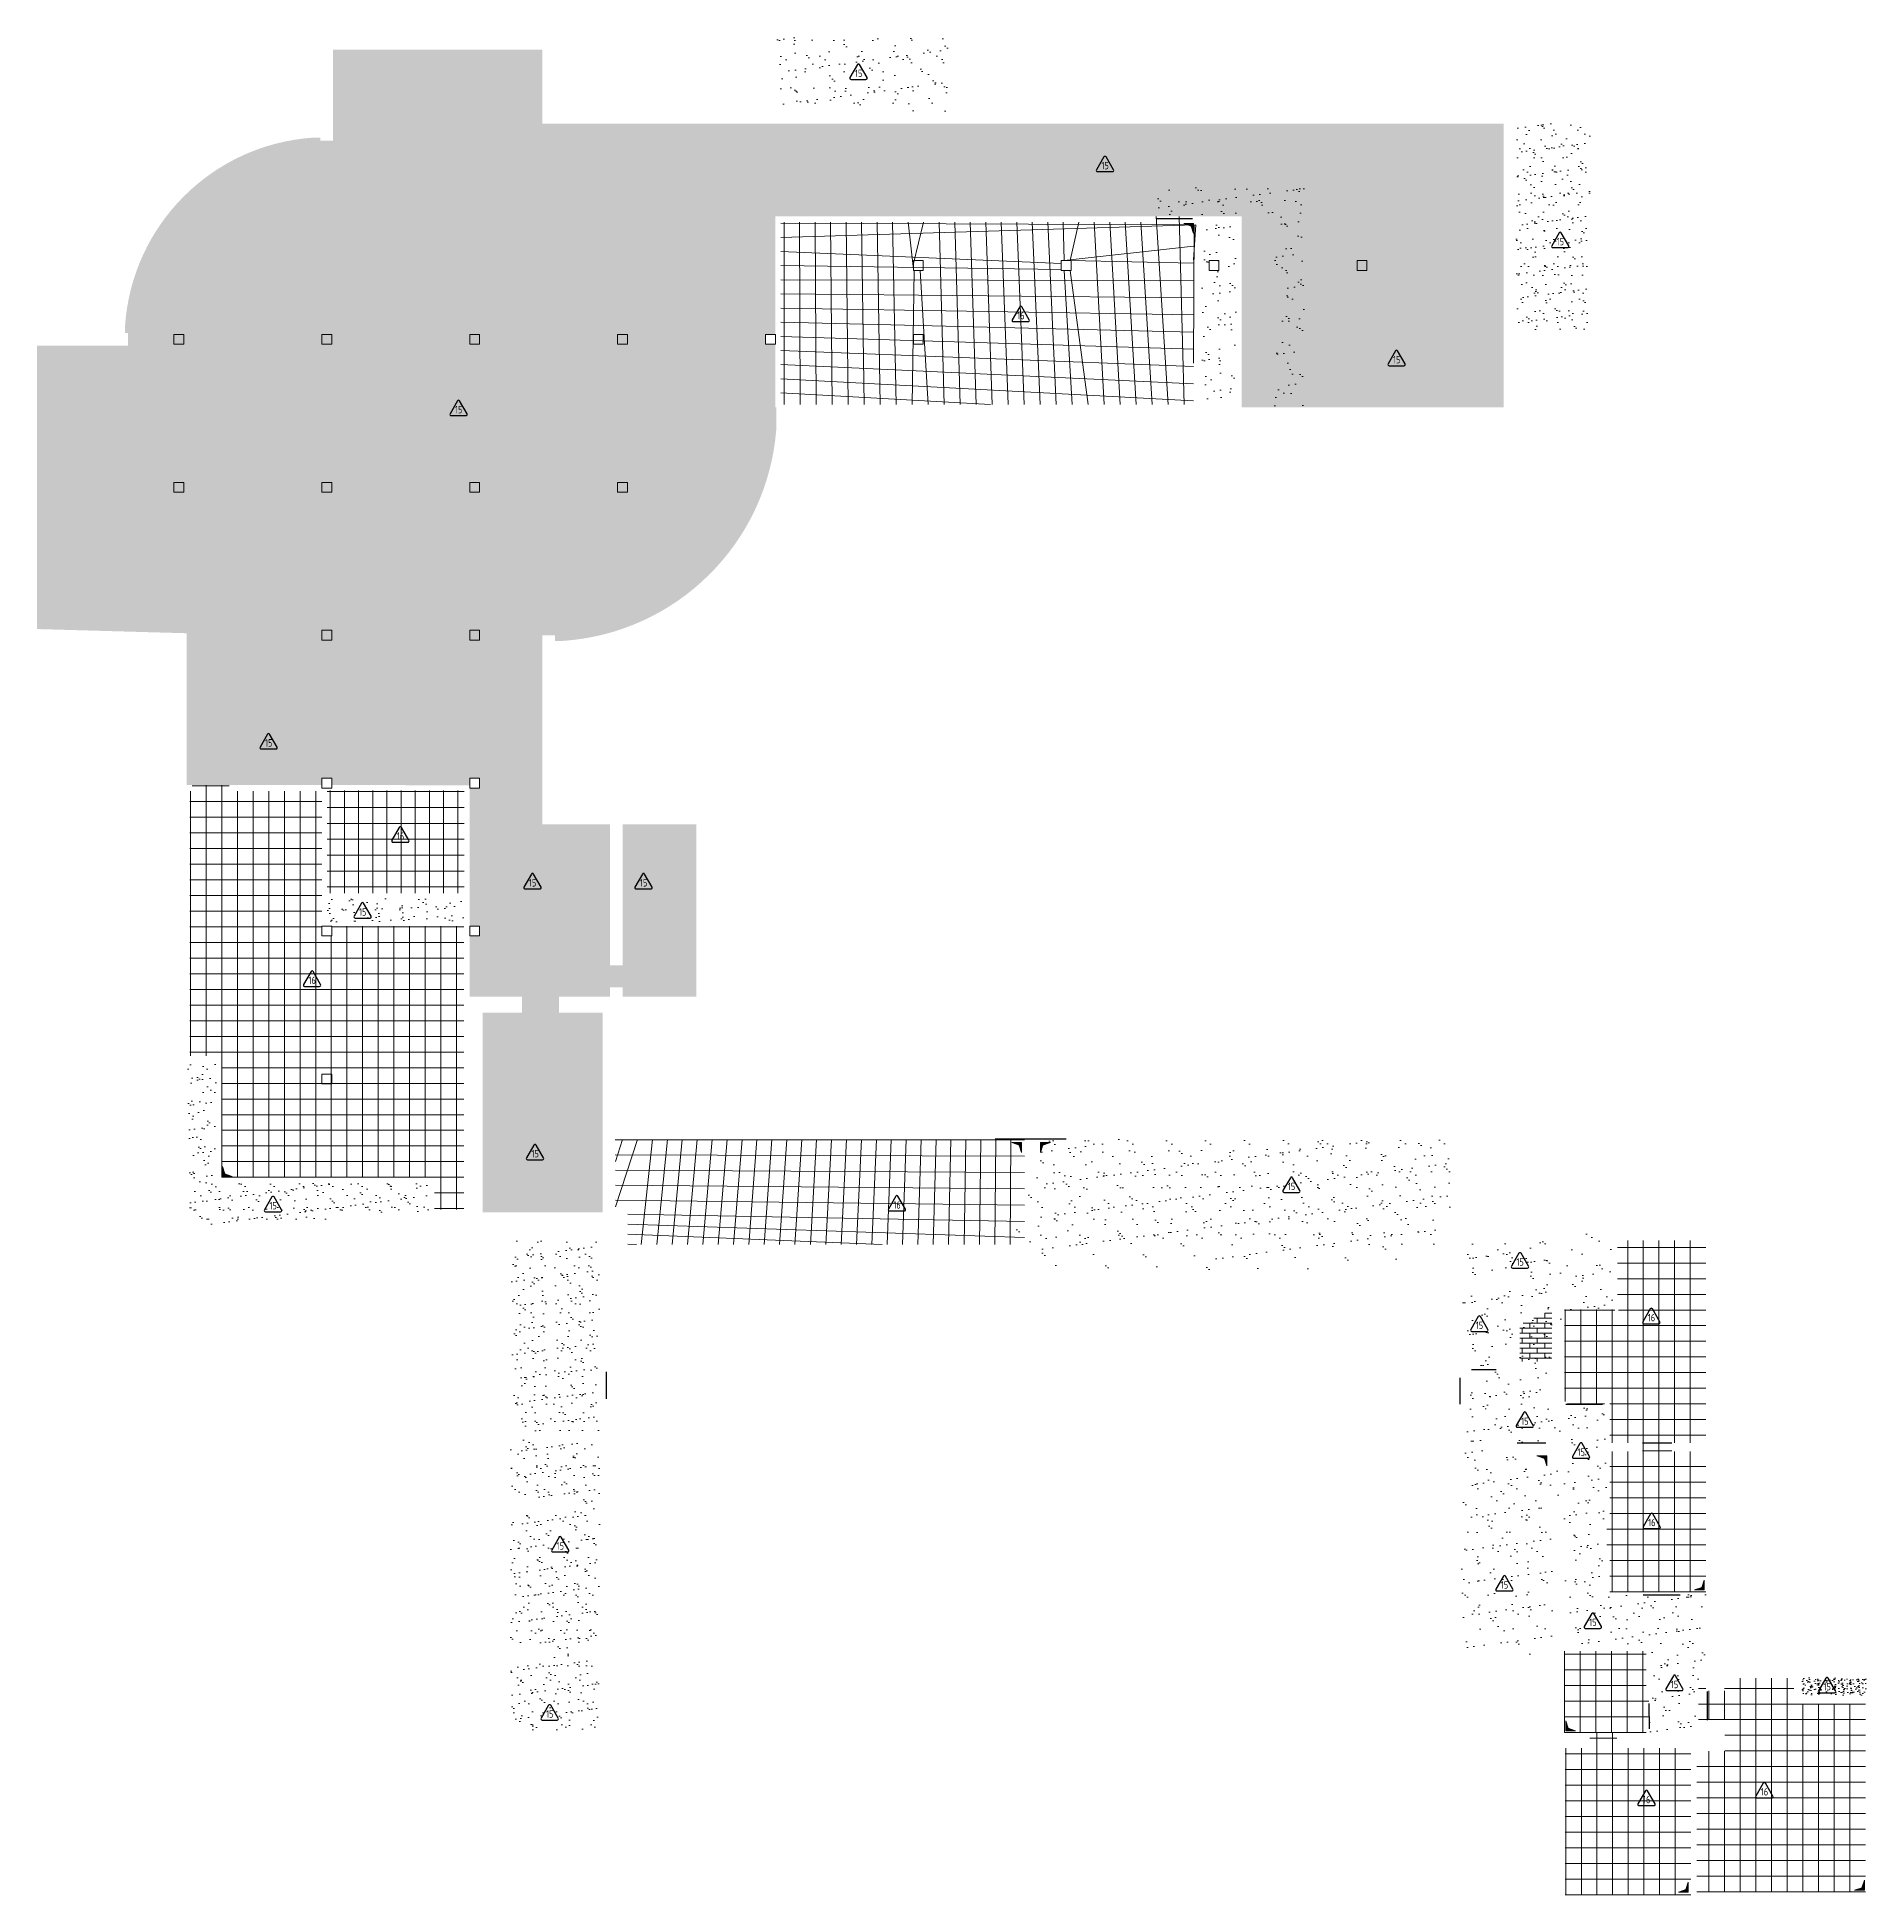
# Model space of a CAD drawing. Header units: millimetres. Extents: x -531467 to 558829, y -9025 to 266565.
# Drawn here: x -352922 to -278727, y 55506 to 130861 of the extents above; entities that cross this region are included whole.
import ezdxf
from ezdxf.enums import TextEntityAlignment as Align

# ---------------------------------------------------------------- set-up
doc = ezdxf.new("R2010")
doc.units = ezdxf.units.MM
doc.layers.add('АР_2_ПЛИНТУС', color=171, linetype='Continuous')
doc.layers.add('АР_Обводка_полы', color=252, linetype='Continuous', lineweight=5)
doc.layers.add('АР_Текст', color=250, linetype='Continuous', lineweight=30)
doc.layers.add('АР_Полы_Штриховка', color=252, linetype='Continuous', lineweight=0, transparency=0.5)
doc.styles.add('ISOCPEUR', font='isocpeur.ttf', dxfattribs={"width": 0.7})
pattern_1 = [(37.50000000000001, (-8363953500.930922, -936163535.581596), (-32.00062591968091, 978.8264746586847), [0, -772.1600000000001, 0, -863.6, 0, -825.5]), (7.499999999999999, (-8363953500.930922, -936163535.581596), (899.0465662760053, 1433.650201136709), [0, -416.5600000000001, 0, -695.96, 0, -266.7]), (327.5, (-8363954125.770922, -936163535.581596), (1581.984740482916, 2.874369357091524), [0, -254, 0, -914.4, 0, -1193.8]), (317.5, (-8363954125.770922, -936163535.581596), (1527.112904944594, 445.8586465144326), [0, -127, 0, -599.4399999999999, 0, -685.8])]
pattern_2 = [(90, (-285216.3329320622, 67798.77000535585), (-635, 0), []), (180, (-285216.3329320622, 67798.77000535585), (0, -635), [])]
pattern_3 = [(37.50000000000001, (0, 0), (-24.00046943976069, 734.1198559940135), [0, -579.1200000000001, 0, -647.7, 0, -619.125]), (7.499999999999999, (0, 0), (674.2849247070039, 1075.237650852531), [0, -312.4200000000001, 0, -521.97, 0, -200.025]), (327.5, (-468.6299999999999, 0), (1186.488555362187, 2.155777017818643), [0, -190.5, 0, -685.8, 0, -895.3499999999999]), (317.5, (-468.6299999999999, 0), (1145.334678708446, 334.3939848858245), [0, -95.25, 0, -449.58, 0, -514.35])]
pattern_4 = [(37.50000000000001, (0, 0), (-32.00062591968091, 978.8264746586847), [0, -772.1600000000001, 0, -863.6, 0, -825.5]), (7.499999999999999, (0, 0), (899.0465662760053, 1433.650201136709), [0, -416.5600000000001, 0, -695.96, 0, -266.7]), (327.5, (-624.8399999999999, 0), (1581.984740482916, 2.874369357091524), [0, -254, 0, -914.4, 0, -1193.8]), (317.5, (-624.8399999999999, 0), (1527.112904944594, 445.8586465144326), [0, -127, 0, -599.4399999999999, 0, -685.8])]

# ---------------------------------------------------------------- blocks, each defined once
blk = doc.blocks.new('A$Ce13b7621')
at = {"layer": 'АР_Текст', "linetype": 'Continuous'}
blk.add_lwpolyline([(-0.0001710884389467537, -50.00009877820412), (606.2177696409053, -50.00009877797129, 0.5773494962845065), (649.5190187577973, 24.99966391766065), (346.410134241276, 549.9996521258363, 0.5773541042744643), (259.8073062297772, 549.9996521258363), (-43.30135573394364, 25.00004938916391, 0.5773491286020777), (-0.0001710884389467537, -50.00009877820412, 1.710881644036777e-06)], format="xyb", dxfattribs=at)
at = {"layer": 'АР_Текст', "linetype": 'Continuous', "style": 'ISOCPEUR', "width": 0.7}
blk.add_text('15', height=300, dxfattribs=at).set_placement((308.51612192014, 46.7982286566039), align=Align.CENTER)
blk = doc.blocks.new('A$C5d3ee685')
at = {"layer": 'АР_Текст', "linetype": 'Continuous'}
blk.add_lwpolyline([(-182.5162930085789, -96.79832743480802), (423.7016477207653, -96.79832743457519, 0.5773494962845065), (467.0028968376573, -21.79856473894324), (163.894012321136, 503.2014234692324, 0.5773541042744643), (77.29118430963717, 503.2014234692324), (-225.8174776540836, -21.79817926743999, 0.5773491286020777), (-182.5162930085789, -96.79832743480802, 1.710881644036777e-06)], format="xyb", dxfattribs=at)
at = {"layer": 'АР_Текст', "linetype": 'Continuous', "style": 'ISOCPEUR', "width": 0.7}
blk.add_text('16', height=300, dxfattribs=at).set_placement((126, 0), align=Align.CENTER)
blk = doc.blocks.new('стрелка')
at = {"true_color": 0xff0505, "transparency": 33554687}
h = blk.add_hatch(color=1, dxfattribs=at)
h.dxf.hatch_style = 1
h.paths.add_polyline_path([(-6.810296326875687e-09, 4.220055416226387e-10), (-7.099601283227538e-09, 399.9999999892025), (-100.8167733270093, 100.8167733084774), (-400.0000000076689, -1.02282294303391e-08)])
at = {"transparency": 33554687, "flags": 128}
blk.add_lwpolyline([(-7.450580596923828e-09, 4.220055416226387e-10), (-7.739885553275679e-09, 399.9999999892025), (-100.8167733270093, 100.8167733084774), (-400.0000000083091, -1.02282294303391e-08), (-7.596099749207497e-09, -1.07975210994482e-08)], dxfattribs=at)

msp = doc.modelspace()

# ---------------------------------------------------------------- hatches: boundary and pattern name
at = {"layer": 'АР_Полы_Штриховка', "lineweight": 5, "transparency": 33554636}
h = msp.add_hatch(dxfattribs=at)
h.set_pattern_fill('AR-SAND', scale=20, style=0)
h.set_pattern_definition([(37.50000000000001, (206610.5481439731, 100492.7172933975), (-32.00062591968091, 978.8264746586847), [0, -772.1600000000001, 0, -863.6, 0, -825.5]), (7.499999999999999, (206610.5481439731, 100492.7172933975), (899.0465662760053, 1433.650201136709), [0, -416.5600000000001, 0, -695.96, 0, -266.7]), (327.5, (205985.7081439731, 100492.7172933975), (1581.984740482916, 2.874369357091524), [0, -254, 0, -914.4, 0, -1193.8]), (317.5, (205985.7081439731, 100492.7172933975), (1527.112904944594, 445.8586465144326), [0, -127, 0, -599.4399999999999, 0, -685.8])])
h.paths.add_polyline_path([(-315922.1716088353, 127860.6906470404), (-322922.0620176032, 127860.7058802615), (-322922.0620176032, 130860.6824583525), (-315921.9706440654, 130860.6742696646)])
h = msp.add_hatch(dxfattribs=at)
h.set_pattern_fill('AR-SAND', scale=15, style=0)
h.set_pattern_definition(pattern_3)
edge = h.paths.add_edge_path()
edge.add_line((-352922.0663798118, 106850.6988357283), (-352922.0663798118, 118350.6988357284))
edge.add_line((-352922.0663798118, 118350.6988357284), (-349232.0663798118, 118350.6988357283))
edge.add_line((-349232.0663798118, 118350.6988357283), (-349232.0663798118, 118860.6988357284))
edge.add_line((-349232.0663798118, 118860.6988357284), (-349355.366447633, 118860.6988357284))
edge.add_line((-349355.366447633, 118860.6988357284), (-349355.366447633, 119160.6988357284))
edge.add_arc((-341172.0663798121, 118600.6988357285), 8202.43866176383, 93.914764389033, 176.0852356109669, ccw=False)
edge.add_line((-341732.066379812, 126783.9989035494), (-341432.066379812, 126783.9989035494))
edge.add_line((-341432.066379812, 126783.9989035494), (-341432.066379812, 126660.6988357283))
edge.add_line((-341432.066379812, 126660.6988357283), (-340922.066379812, 126660.6729627867))
edge.add_line((-340922.066379812, 126660.6729627867), (-340922.066379812, 130350.6988357283))
edge.add_line((-340922.066379812, 130350.6988357283), (-332422.066379812, 130350.6988357283))
edge.add_line((-332422.066379812, 130350.6988357283), (-332422.066379812, 127350.6988357283))
edge.add_line((-332422.066379812, 127350.6988357283), (-293422.0663798116, 127350.6988357283))
edge.add_line((-293422.0663798116, 127350.6988357283), (-293422.0663798116, 115850.6988357283))
edge.add_line((-293422.0663798116, 115850.6988357283), (-304054.0617574191, 115850.6988357283))
edge.add_line((-304054.0617574191, 115850.6988357283), (-304054.0617574191, 123589.9654411172))
edge.add_line((-304054.0617574191, 123589.9654411172), (-322971.1164844476, 123589.9654411171))
edge.add_line((-322971.1164844476, 123589.9654411171), (-322972.4158625134, 118800.6988357283))
edge.add_line((-322972.4158625134, 118800.6988357283), (-323372.0663798116, 118800.6988357283))
edge.add_line((-323372.0663798116, 118800.6988357283), (-323372.0663798116, 118400.6988357283))
edge.add_line((-323372.0663798116, 118400.6988357283), (-322972.0663798116, 118400.6988357283))
edge.add_line((-322972.0663798116, 118400.6988357283), (-322972.4158625134, 115850.6988357238))
edge.add_line((-322972.4158625134, 115850.6988357238), (-322937.0663798116, 115850.6988357283))
edge.add_line((-322937.0663798116, 115850.6988357283), (-322937.06637981, 114910.6988357354))
edge.add_arc((-332221.3005401103, 115664.2153685057), 9314.761999559893, 273.749373759123, 355.35999482417424, ccw=False)
edge.add_line((-331612.187549383, 106369.390331262), (-331912.1875491841, 106369.390331262))
edge.add_line((-331912.1875491841, 106369.390331262), (-331912.1875491841, 106600.6988357283))
edge.add_line((-331912.1875491841, 106600.6988357283), (-332422.1875491841, 106600.6988357283))
edge.add_line((-332422.1875491841, 106600.6988357283), (-332422.1875491841, 103281.2543804998))
edge.add_line((-332422.1875491841, 103281.2543804998), (-332422.1875491841, 98935.69883572834))
edge.add_line((-332422.1875491841, 98935.69883572834), (-329681.9964909299, 98935.69883572834))
edge.add_line((-329681.9964909299, 98935.69883572834), (-329681.9964909299, 93215.35490996396))
edge.add_line((-329681.9964909299, 93215.35490996396), (-329172.0663798118, 93215.35490996396))
edge.add_line((-329172.0663798118, 93215.35490996396), (-329172.0663798118, 98935.69883572834))
edge.add_line((-329172.0663798118, 98935.69883572834), (-326172.0314353714, 98935.69883572834))
edge.add_line((-326172.0314353714, 98935.69883572834), (-326172.0663798117, 91935.69883572837))
edge.add_line((-326172.0663798117, 91935.69883572837), (-329172.0314353715, 91935.6988357293))
edge.add_line((-329172.0314353715, 91935.6988357293), (-329172.0314353714, 92315.35395928303))
edge.add_line((-329172.0314353714, 92315.35395928303), (-329682.0314353714, 92315.35395928303))
edge.add_line((-329682.0314353714, 92315.35395928303), (-329682.0314353714, 91935.69883572834))
edge.add_line((-329682.0314353714, 91935.69883572834), (-331750.9255559351, 91935.69883572828))
edge.add_line((-331750.9255559351, 91935.69883572828), (-331750.9255559351, 91295.69883572831))
edge.add_line((-331750.9255559351, 91295.69883572831), (-329972.1875491841, 91295.69883572834))
edge.add_line((-329972.1875491841, 91295.69883572834), (-329972.1875492331, 86650.69883609662))
edge.add_line((-329972.1875492331, 86650.69883609662), (-329971.8177467866, 83192.410762534))
edge.add_line((-329971.8177467866, 83192.410762534), (-334852.1875491841, 83192.410762534))
edge.add_line((-334852.1875491841, 83192.410762534), (-334852.1875491841, 91295.69883572834))
edge.add_line((-334852.1875491841, 91295.69883572834), (-333250.9255559349, 91295.69883572822))
edge.add_line((-333250.9255559349, 91295.69883572822), (-333250.9255559349, 91935.69883572831))
edge.add_line((-333250.9255559349, 91935.69883572831), (-335372.1875491841, 91935.69883572834))
edge.add_line((-335372.1875491841, 91935.69883572834), (-335372.066379812, 94400.69883572834))
edge.add_line((-335372.066379812, 94400.69883572834), (-334972.066379812, 94400.69883572834))
edge.add_line((-334972.066379812, 94400.69883572834), (-334972.066379812, 94800.69883572834))
edge.add_line((-334972.066379812, 94800.69883572834), (-335372.066379812, 94800.69883572834))
edge.add_line((-335372.066379812, 94800.69883572834), (-335372.066379812, 100400.6988357283))
edge.add_line((-335372.066379812, 100400.6988357283), (-334972.066379812, 100400.6988357283))
edge.add_line((-334972.066379812, 100400.6988357283), (-334972.066379812, 100800.6988357283))
edge.add_line((-334972.066379812, 100800.6988357283), (-335372.066379812, 100800.6988357283))
edge.add_line((-335372.066379812, 100800.6988357283), (-335372.245397685, 100516.9459293698))
edge.add_line((-335372.245397685, 100516.9459293698), (-340972.066379812, 100520.4788203171))
edge.add_line((-340972.066379812, 100520.4788203171), (-340972.066379812, 100800.6988357283))
edge.add_line((-340972.066379812, 100800.6988357283), (-341372.066379812, 100800.6988357283))
edge.add_line((-341372.066379812, 100800.6988357283), (-341372.2620140329, 100520.731314442))
edge.add_line((-341372.2620140329, 100520.731314442), (-346852.1875491841, 100524.3313380795))
edge.add_line((-346852.1875491841, 100524.3313380795), (-346852.1875491841, 106680.6988357284))
edge.add_line((-346852.1875491841, 106680.6988357284), (-352922.0663798118, 106850.6988357283))
h = msp.add_hatch(dxfattribs=at)
h.set_pattern_fill('AR-SAND', scale=15, style=0)
h.set_pattern_definition(pattern_3)
h.paths.add_polyline_path([(-289912.1716088353, 118850.6906470404), (-292912.0620176031, 118850.7058802615), (-292912.1168132192, 127350.6865526965), (-289912.0254396814, 127350.6783640085)])
h = msp.add_hatch(dxfattribs=at)
h.set_pattern_fill('AR-SAND', scale=20, style=0)
h.set_pattern_definition(pattern_4)
h.paths.add_polyline_path([(-307670.0452330667, 123589.9490637413), (-307670.0452330667, 124789.9490637413), (-303432.9581288821, 124789.9490637413), (-302232.9581288821, 124789.9490637413), (-301514.3134857756, 124789.9490637413), (-301507.0711264503, 115859.0553009994), (-302707.0711264503, 115859.0553009994), (-302707.0711264503, 123589.9490637413)])
at = {"layer": 'АР_Полы_Штриховка', "true_color": 0x1616e3, "transparency": 33554483}
h = msp.add_hatch(dxfattribs=at)
h.set_pattern_fill('ANSI37', color=172, scale=200, angle=45)
h.set_pattern_definition([(90, (-8363953500.930922, -936163535.581596), (-635, 0), []), (180, (-8363953500.930922, -936163535.581596), (0, -635), [])])
h.paths.add_polyline_path([(-322742.4206091523, 123359.9490637413), (-307526.1564171974, 123359.9490637413), (-307528.8409710111, 123589.9490637414), (-306026.1564171973, 123589.9490637414), (-306025.8514090478, 123359.9490637413), (-306002.0711264501, 123241.4189386518), (-305892.585902979, 123241.4189386518), (-305892.8566200245, 122711.4189386518), (-306002.0711264501, 122711.4189386519), (-306002.0711264501, 115960.6824583525), (-322742.4206091523, 115960.6824583525)])
h.paths.add_polyline_path([(-311372.0711264502, 121800.6824583525), (-310972.0711264502, 121800.6824583525), (-310972.0711264502, 121400.6824583525), (-311372.0711264502, 121400.6824583525)], flags=16)
h.paths.add_polyline_path([(-317372.0711264502, 121800.6824583525), (-316972.0711264502, 121800.6824583525), (-316972.0711264502, 121400.6824583525), (-317372.0711264502, 121400.6824583525)], flags=16)
h.paths.add_polyline_path([(-317372.0711264502, 118800.6824583525), (-316972.0711264502, 118800.6824583525), (-316972.0711264502, 118400.6824583525), (-317372.0711264502, 118400.6824583525)], flags=16)
at = {"layer": 'АР_Полы_Штриховка', "lineweight": 5, "transparency": 33554636}
h = msp.add_hatch(dxfattribs=at)
h.set_pattern_fill('AR-SAND', scale=20, style=0)
h.set_pattern_definition([(37.50000000000001, (223860.5938307422, 87501.97980444238), (-32.00062591968091, 978.8264746586847), [0, -772.1600000000001, 0, -863.6, 0, -825.5]), (7.499999999999999, (223860.5938307422, 87501.97980444238), (899.0465662760053, 1433.650201136709), [0, -416.5600000000001, 0, -695.96, 0, -266.7]), (327.5, (223235.7538307423, 87501.97980444238), (1581.984740482916, 2.874369357091524), [0, -254, 0, -914.4, 0, -1193.8]), (317.5, (223235.7538307423, 87501.97980444238), (1527.112904944594, 445.8586465144326), [0, -127, 0, -599.4399999999999, 0, -685.8])])
h.paths.add_polyline_path([(-304272.8884887908, 115950.8150170368), (-305672.016330834, 115950.5498996682), (-305672.0711264501, 123369.9490637413), (-304272.742319637, 123370.2212256431)])
at = {"layer": 'АР_Полы_Штриховка', "true_color": 0x1616e3, "transparency": 33554483}
h = msp.add_hatch(dxfattribs=at)
h.set_pattern_fill('ANSI37', color=172, scale=200, angle=45)
h.set_pattern_definition([(90, (-345432.1922958228, 84612.0534609498), (-635, 0), []), (180, (-345432.1922958228, 84612.0534609498), (0, -635), [])])
h.paths.add_polyline_path([(-335610.910128927, 83307.27463073151), (-336802.9907403066, 83309.4834604102), (-336800.6170077595, 84612.0534609498), (-345432.1922958228, 84612.0534609498), (-345432.1922958228, 89544.6592852152), (-346732.1922958228, 89544.6592852152), (-346732.1922958228, 100280.6824583525), (-346633.3493291973, 100280.6824583525), (-346633.3493291972, 100520.6824589152), (-345133.3493291972, 100520.6824583525), (-345133.7071871744, 100280.6825824005), (-341371.9978893796, 100280.6824583525), (-341372.0711264507, 94400.68245835253), (-340972.0711264507, 94400.68245835253), (-340972.0711264507, 94800.6824583525), (-335611.7783506048, 94801.09881963165)])
h = msp.add_hatch(dxfattribs=at)
h.set_pattern_fill('ANSI37', color=172, scale=200, angle=45)
h.set_pattern_definition([(90, (-8364003874.564058, -936136721.7108959), (-635, 0), []), (180, (-8364003874.564058, -936136721.7108959), (0, -635), [])])
h.paths.add_polyline_path([(-335592.0000706614, 96140.66169737642), (-341152.0061235469, 96140.73562781983), (-341151.9982517284, 100300.694844242), (-335592.1923084063, 100300.6824583525)])
at = {"layer": 'АР_Полы_Штриховка', "lineweight": 5, "transparency": 33554636}
h = msp.add_hatch(dxfattribs=at)
h.set_pattern_fill('AR-SAND', scale=15, angle=270, style=0)
h.set_pattern_definition([(307.5, (0, 0), (734.1198559940135, 24.00046943976055), [0, -579.12, 0, -647.6999999999999, 0, -619.1249999999999]), (277.5, (0, 0), (1075.237650852531, -674.2849247070042), [0, -312.4200000000001, 0, -521.97, 0, -200.025]), (237.5, (8.60859344226636e-14, 468.6299999999999), (2.155777017818425, -1186.488555362187), [0, -190.5, 0, -685.8, 0, -895.3499999999999]), (227.5, (8.60859344226636e-14, 468.6299999999999), (334.3939848858242, -1145.334678708446), [0, -95.24999999999999, 0, -449.5799999999999, 0, -514.3499999999999])])
h.paths.add_polyline_path([(-335492.1922958228, 95920.73695771358), (-335492.1922958228, 94920.60746223199), (-341251.9625940499, 94921.57807941361), (-341251.9625970408, 95920.73695771358), (-340438.95795038, 95920.7369577136)])
h = msp.add_hatch(dxfattribs=at)
h.set_pattern_fill('AR-SAND', scale=15, style=0)
h.set_pattern_definition(pattern_3)
h.paths.add_polyline_path([(-345672.1922958228, 84372.0534609498), (-337041.0547691865, 84372.0534609498), (-337042.9960035497, 83192.410762534), (-341131.827223124, 83192.410762534), (-341131.8272305412, 82685.6824643344), (-346852.1922958228, 82685.68245835252), (-346852.1922958228, 89304.6592852152), (-345672.1922958228, 89304.6592852152)])
at = {"layer": 'АР_Полы_Штриховка', "true_color": 0x1616e3, "transparency": 33554483}
h = msp.add_hatch(dxfattribs=at)
h.set_pattern_fill('ANSI37', color=172, scale=200, angle=45)
h.set_pattern_definition([(90, (-8363953500.930922, -936164118.8949502), (-635, 0), []), (180, (-8363953500.930922, -936164118.8949502), (0, -635), [])])
h.paths.add_polyline_path([(-328955.8177467866, 81886.30261097802), (-328955.8177467866, 83195.50000000966), (-329460.8109885674, 83195.50000000965), (-329464.7670698575, 86144.14280810862), (-312863.2999848682, 86144.19655572172), (-312870.0864522508, 81886.30261097802)])
at = {"layer": 'АР_Полы_Штриховка', "lineweight": 5, "transparency": 33554636}
h = msp.add_hatch(dxfattribs=at)
h.set_pattern_fill('AR-SAND', scale=20, style=0)
h.set_pattern_definition(pattern_1)
h.paths.add_polyline_path([(-312342.7170129403, 81885.6824583622), (-312342.7170129403, 86142.63708022208), (-295588.3480350734, 86142.63708022208), (-295588.3480350733, 83196.00000000959), (-296223.8167330624, 83196.0000000098), (-296223.8167330624, 81885.6824583622)])
h = msp.add_hatch(dxfattribs=at)
h.set_pattern_fill('AR-SAND', scale=15, style=0)
h.set_pattern_definition(pattern_3)
h.paths.add_polyline_path([(-330106.8272652461, 71575.55651864404), (-330195.9084552928, 71575.90958850217), (-330195.9084552928, 70957.77292149994), (-330106.8272652542, 70957.17305680657), (-330106.8272652542, 65678.78638273144), (-331246.4538693734, 65678.76278028107), (-331246.4508779334, 65059.47679659765), (-330106.827265263, 65059.48594887942), (-330106.827265263, 62094.57672847662), (-333716.7883480032, 62094.57672847662), (-333716.8525231004, 65059.48594887942), (-332347.8831112593, 65059.48594887908), (-332347.857853275, 65678.77166674643), (-333716.8272652656, 65678.78638273166), (-333716.8809252521, 70957.64274936804), (-331297.3265639067, 70957.66590145341), (-331297.3265639066, 71576.04861826723), (-333719.2629169807, 71576.04859403186), (-333716.9055844821, 73812.66369189933), (-333269.4727683854, 73812.66369189933), (-333269.4727683854, 74501.46957544459), (-333716.916948528, 74501.46957544459), (-333717.0008927617, 82051.54522427703), (-332219.2971520803, 82051.45370851886), (-332219.2971520803, 75408.76899132275), (-331921.2844488821, 75408.7815067083), (-331921.2846153924, 82051.51063689654), (-330106.8268091085, 82051.49742702195), (-330106.2953309329, 76821.93411231857), (-330420.6548827465, 76821.9582165674), (-330420.6548827466, 76510.82022368361), (-330109.4915575667, 76510.84412329536), (-330107.2947283559, 74335.27182677836), (-331960.6969139008, 74335.01686322849), (-331960.6969139031, 74763.91724806119), (-332241.5028750174, 74763.91724806119), (-332241.5028750174, 74501.45319806857), (-332476.5571325151, 74501.46957544441), (-332476.5571325151, 73812.66369189933), (-330106.8272652461, 73812.66369189933)])
h = msp.add_hatch(dxfattribs=at)
h.set_pattern_fill('AR-SAND', scale=20, style=0)
h.set_pattern_definition([(37.50000000000001, (123.93953847175, 3092.635314333937), (-32.00062591968091, 978.8264746586847), [0, -772.1600000000001, 0, -863.6, 0, -825.5]), (7.499999999999999, (123.93953847175, 3092.635314333937), (899.0465662760053, 1433.650201136709), [0, -416.5600000000001, 0, -695.96, 0, -266.7]), (327.5, (-500.9004615282499, 3092.635314333937), (1581.984740482916, 2.874369357091524), [0, -254, 0, -914.4, 0, -1193.8]), (317.5, (-500.9004615282499, 3092.635314333937), (1527.112904944594, 445.8586465144326), [0, -127, 0, -599.4399999999999, 0, -685.8])])
h.paths.add_polyline_path([(-295076.8547338402, 82043.24925869693), (-292777.6791670173, 82043.24925869693), (-292777.6791670173, 80430.44420857867), (-295076.8547338402, 80430.44420857867)])
h = msp.add_hatch(dxfattribs=at)
h.set_pattern_fill('AR-SAND', scale=20, style=0)
h.set_pattern_definition([(37.50000000000001, (2482.69085919857, 2931.490304306004), (-32.00062591968091, 978.8264746586847), [0, -772.1600000000001, 0, -863.6, 0, -825.5]), (7.499999999999999, (2482.69085919857, 2931.490304306004), (899.0465662760053, 1433.650201136709), [0, -416.5600000000001, 0, -695.96, 0, -266.7]), (327.5, (1857.85085919857, 2931.490304306004), (1581.984740482916, 2.874369357091524), [0, -254, 0, -914.4, 0, -1193.8]), (317.5, (1857.85085919857, 2931.490304306004), (1527.112904944594, 445.8586465144326), [0, -127, 0, -599.4399999999999, 0, -685.8])])
h.paths.add_polyline_path([(-292766.8248125673, 82043.24700732333), (-291468.0860572533, 82043.24700732333), (-291468.6775471074, 77135.68245835058), (-292767.42104906, 77135.68245835064)])
h = msp.add_hatch(dxfattribs=at)
h.set_pattern_fill('AR-SAND', scale=20, style=0)
h.set_pattern_definition(pattern_1)
h.paths.add_polyline_path([(-290956.8117463905, 82043.24614994966), (-288916.8118194191, 82043.24614994966), (-288916.8117729861, 79373.24461087963), (-290956.8117463906, 79373.24461048654), (-290955.5527999124, 80972.49341629283), (-291466.8271824926, 80972.49369004546), (-291466.827184179, 81922.96428460232), (-290956.8117980357, 81922.96419048673)])
at = {"layer": 'АР_Полы_Штриховка', "true_color": 0x1616e3, "transparency": 33554483}
h = msp.add_hatch(dxfattribs=at)
h.set_pattern_fill('ANSI37', color=172, scale=200, angle=45)
h.set_pattern_definition(pattern_2)
h.paths.add_polyline_path([(-285217.1843794374, 73847.28353481428), (-286592.4846547755, 73847.26715743847), (-286592.4846547755, 73486.82194625147), (-287793.1886710165, 73486.82194625147), (-287793.1886710165, 73847.26715743847), (-289115.3921507617, 73847.26620848157), (-289115.3921089452, 75525.30559022946), (-289335.733523801, 75524.54556548456), (-289335.1281033737, 75405.68471555441), (-290835.7328101276, 75405.68471555438), (-290835.7328101276, 75524.55727643904), (-290956.8072417795, 75524.56898739352), (-290956.8163506258, 79253.24554365521), (-288916.8117962027, 79253.24461068308), (-288916.8117962027, 79222.10766400729), (-288766.8117962027, 79222.10766400729), (-288766.8117962027, 79373.24461068308), (-288796.811868199, 79373.24461068308), (-288796.8119542551, 82043.24335572176), (-285218.7785218092, 82043.24177312921)])
at = {"layer": 'АР_Полы_Штриховка', "lineweight": 5, "transparency": 33554636}
h = msp.add_hatch(dxfattribs=at)
h.set_pattern_fill('AR-SAND', scale=20, style=0)
h.set_pattern_definition([(37.50000000000001, (123.9380306121893, 0), (-32.00062591968091, 978.8264746586847), [0, -772.1600000000001, 0, -863.6, 0, -825.5]), (7.499999999999999, (123.9380306121893, 0), (899.0465662760053, 1433.650201136709), [0, -416.5600000000001, 0, -695.96, 0, -266.7]), (327.5, (-500.9019693878106, 0), (1581.984740482916, 2.874369357091524), [0, -254, 0, -914.4, 0, -1193.8]), (317.5, (-500.9019693878106, 0), (1527.112904944594, 445.8586465144326), [0, -127, 0, -599.4399999999999, 0, -685.8])])
h.paths.add_polyline_path([(-295076.8562416998, 80160.5365788769), (-293065.354783143, 80160.5365788769), (-293065.354783143, 77114.75242281755), (-293665.3607380403, 77114.32529850113), (-293665.3607380403, 76818.41135896032), (-294434.4687489572, 76817.57368623182), (-294434.4687489572, 77113.89817418472), (-295076.8562416998, 77114.75242281755)])
at = {"layer": 'АР_Полы_Штриховка', "true_color": 0xffffff}
h = msp.add_hatch(dxfattribs=at)
h.set_pattern_fill('AR-BRSTD', scale=3)
h.set_pattern_definition([(0, (73702.39212850551, 97392.71729339543), (0, 203.2254), []), (90, (73702.39212850551, 97392.71729339543), (-304.8, 203.2254), [203.2254, -203.2254])])
h.paths.add_polyline_path([(-292768.0124173249, 78635.68245835135), (-291468.0861788424, 79235.6824583516), (-291468.0861788425, 77135.68245835067), (-292768.0124173249, 77135.68245835065)])
at = {"layer": 'АР_Полы_Штриховка', "lineweight": 5, "transparency": 33554636}
h = msp.add_hatch(dxfattribs=at)
h.set_pattern_fill('AR-SAND', scale=20, style=0)
h.set_pattern_definition(pattern_4)
h.paths.add_polyline_path([(-295076.8589987556, 76817.57348769365), (-293065.354783143, 76818.41135896032), (-293065.2084547118, 76148.61864453788), (-292766.9735751124, 76148.61864453787), (-292766.8272466811, 77135.68245835065), (-291467.8549875139, 77135.66191505271), (-291467.8549875139, 75011.0505168686), (-290956.7688851762, 75011.04634585706), (-290956.7688851762, 75405.66000124495), (-289235.3922092034, 75405.68471555287), (-289235.3922092046, 73847.2671574385), (-289520.4627075664, 73847.26715744814), (-289520.4627075664, 73486.82194626113), (-289233.0222135768, 73486.82099958205), (-289237.919512159, 67678.76711256648), (-285215.9503605342, 67678.77000546204), (-285216.9777062875, 65678.77000479434), (-285483.8149939867, 65678.77000536551), (-285483.8149939867, 65384.46957151327), (-285218.8813743743, 65384.46957161054), (-285218.367703227, 64162.91671375444), (-285519.1261833543, 64163.13376131438), (-285517.3152320739, 62094.02699141461), (-285512.3624540959, 62094.0000000097), (-287525.5279476595, 62093.99999995661), (-287525.5279476595, 65384.46957150404), (-286683.9972472001, 65384.46957150408), (-286683.9972472001, 65678.77000535585), (-290956.8117962027, 65678.77000535585), (-290956.8117962027, 73486.82194625147), (-290722.3534804041, 73486.82194625147), (-290722.3534804041, 73847.26715743847), (-290956.8117962027, 73847.26715743847), (-290956.8117962027, 74032.49416463103), (-291467.0095184818, 74032.49416463103), (-291466.8272466811, 73847.26715743847), (-291716.7759417756, 73840.89944642922), (-291721.6880465538, 73485.03409869096), (-292881.5057933404, 73485.0340986813), (-292881.5416282889, 73847.1591995529), (-293023.9868895928, 73847.1771420766), (-293023.8046363795, 74087.30502904177), (-293340.5370549412, 74087.30502903211), (-293340.3548017278, 73847.08712671473), (-295076.8589809401, 73846.907095991)])
h = msp.add_hatch(dxfattribs=at)
h.set_pattern_fill('AR-SAND', scale=20, style=0)
h.set_pattern_definition(pattern_1)
h.paths.add_polyline_path([(-295076.8589809401, 73485.0504760571), (-291466.827246681, 73485.0504760571), (-291466.827246681, 65678.78638273166), (-295076.8589809401, 65678.78638273166)])
at = {"layer": 'АР_Полы_Штриховка', "true_color": 0x1616e3, "transparency": 33554483}
h = msp.add_hatch(dxfattribs=at)
h.set_pattern_fill('ANSI37', color=172, scale=200, angle=45)
h.set_pattern_definition(pattern_2)
h.paths.add_polyline_path([(-285218.3872512125, 67798.78481806979), (-289115.3923064735, 67798.77000535585), (-289115.3922340544, 69101.13564647222), (-289235.3923015548, 69100.98895411266), (-289235.2495043132, 70600.98895411266), (-289115.34124602, 70601.13570887626), (-289115.3921597439, 73486.82099729458), (-285218.5591713224, 73487.22811949904)])
h = msp.add_hatch(dxfattribs=at)
h.set_pattern_fill('ANSI37', color=172, scale=200, angle=45)
h.set_pattern_definition([(90, (-290956.8117962027, 62094.00000000971), (-635, 0), []), (180, (-290956.8117962027, 62094.00000000971), (0, -635), [])])
h.paths.add_polyline_path([(-287645.8293948137, 62093.99647774312), (-288824.568479449, 62093.99647774312), (-288843.3224875368, 62094.00000000969), (-289943.3224875359, 62094.00000000969), (-289924.5684794491, 62094.00352227627), (-290956.8117962027, 62094.0000000097), (-290956.8117962027, 65384.49299341257), (-287645.6284300438, 65384.49299341257), (-287645.7289124287, 63376.14816398075), (-287525.5279476595, 63376.14816398075), (-287525.4274652749, 62343.14816398075), (-287645.7791536212, 62343.14816398075)])
h = msp.add_hatch(dxfattribs=at)
h.set_pattern_fill('ANSI37', color=172, scale=200, angle=45)
h.set_pattern_definition([(90, (-278747.3177467866, 55626.6569950108), (-635, 0), []), (180, (-278747.3177467866, 55626.6569950108), (0, -635), [])])
h.paths.add_polyline_path([(-278747.3177467866, 55626.6569950108), (-285585.5279476595, 55626.6569950108), (-285585.5279476595, 61339.82601268889), (-284453.5039393727, 61339.826150507), (-284455.6236094557, 62607.51834234138), (-285218.3008213848, 62607.30152604441), (-285218.367700752, 62094.0000000097), (-285518.2207077141, 62094.0000000097), (-285518.2207077141, 64163.02523753441), (-285218.3677023966, 64163.02523753441), (-285218.367703227, 63776.42019284271), (-284457.7373580825, 63776.63649634454), (-284458.4641587896, 64291.62022941138), (-281647.2826696201, 64291.57521428713), (-281647.2826696201, 63256.62035767897), (-278747.3177467866, 63256.62035767897)])
at = {"layer": 'АР_Полы_Штриховка', "lineweight": 5, "transparency": 33554636}
h = msp.add_hatch(dxfattribs=at)
h.set_pattern_fill('AR-SAND', scale=5, angle=270, style=0)
h.set_pattern_definition([(307.5, (-5236.550794851442, -2378.479631480222), (244.7066186646712, 8.000156479920184), [0, -193.04, 0, -215.8999999999999, 0, -206.3749999999999]), (277.5, (-5236.550794851442, -2378.479631480222), (358.4125502841771, -224.7616415690014), [0, -104.14, 0, -173.99, 0, -66.67500000000001]), (237.5, (-5236.550794851442, -2222.269631480222), (0.7185923392728084, -395.496185120729), [0, -63.5, 0, -228.6, 0, -298.45]), (227.5, (-5236.550794851442, -2222.269631480222), (111.4646616286081, -381.7782262361486), [0, -31.74999999999999, 0, -149.8599999999999, 0, -171.4499999999999])])
h.paths.add_polyline_path([(-278727.5191842936, 64317.18529613416), (-278727.255614311, 63596.62035767897), (-281307.2826696201, 63596.62035767897), (-281307.2826696201, 64311.56976990899)])
at = {"layer": 'АР_Полы_Штриховка', "true_color": 0x1616e3, "transparency": 33554483}
h = msp.add_hatch(dxfattribs=at)
h.set_pattern_fill('ANSI37', color=172, scale=200, angle=45)
h.set_pattern_definition([(90, (-285825.7289124287, 55506.00000000966), (-635, 0), []), (180, (-285825.7289124287, 55506.00000000966), (0, -635), [])])
h.paths.add_polyline_path([(-285825.7289124287, 55506.00000000966), (-290927.8177467866, 55506.00352227624), (-290926.8272652657, 61455.68245834557), (-289924.568479449, 61455.68245834902), (-289924.568479449, 62094.00000000969), (-288824.568479449, 62094.0000000097), (-288824.568479449, 61455.68245835248), (-285825.7289124287, 61455.68245835248)])

# ---------------------------------------------------------------- linework, layer by layer
at = {"color": 251, "true_color": 0x636466}
for p, q in [((-314051.7915227781, 86167.63708021239), (-311172.0711264502, 86167.63708021239)), ((-295200.7990189508, 76480.30760924824), (-295200.7990189508, 75409.28013057614)), ((-294724.1106305701, 76817.57348768399), (-293723.8320941519, 76817.57348768399)), ((-290901.462313443, 75405.68471555438), (-289411.462313443, 75405.68471555441)), ((-292876.7238921855, 73847.26715743847), (-291711.6880465538, 73847.26715743847)), ((-287793.1886710165, 73847.26715743847), (-286592.4846547755, 73847.26715743847)), ((-287764.5234974124, 67678.77000535585), (-286264.5234974124, 67678.77000535587)), ((-285171.3503664719, 63759.03410975402), (-285171.3503664719, 62591.77822669095)), ((-287525.5279476595, 63273.63108585615), (-287525.4274652749, 62240.63108585615))]:
    msp.add_line(p, q, dxfattribs=at)
at = {"layer": 'АР_2_ПЛИНТУС', "color": 251, "true_color": 0x636466}
for p, q in [((-307526.1564171973, 123509.9490637414, 1.961751612303354), (-306046.1564171971, 123509.9490637414, 1.961751612303487)), ((-329823.1640594135, 75627.58311420426), (-329823.1640594135, 76719.29611942504))]:
    msp.add_line(p, q, dxfattribs=at)
at = {"layer": 'АР_2_ПЛИНТУС', "color": 18, "lineweight": 20, "true_color": 0x000000}
for points in [[(-317372.0711264502, 121800.6824583525), (-316972.0711264502, 121800.6824583525), (-316972.0711264502, 121400.6824583525), (-317372.0711264502, 121400.6824583525)], [(-311372.0711264502, 121800.6824583525), (-310972.0711264502, 121800.6824583525), (-310972.0711264502, 121400.6824583525), (-311372.0711264502, 121400.6824583525)], [(-305372.0711264501, 121800.6824583525), (-304972.0711264501, 121800.6824583525), (-304972.0711264501, 121400.6824583525), (-305372.0711264501, 121400.6824583525)], [(-299372.0711264501, 121800.6824583525), (-298972.0711264501, 121800.6824583525), (-298972.0711264501, 121400.6824583525), (-299372.0711264501, 121400.6824583525)], [(-347372.0711264507, 118800.6824583525), (-346972.0711264507, 118800.6824583525), (-346972.0711264507, 118400.6824583525), (-347372.0711264507, 118400.6824583525)], [(-341372.0711264507, 118800.6824583525), (-340972.0711264507, 118800.6824583525), (-340972.0711264507, 118400.6824583525), (-341372.0711264507, 118400.6824583525)], [(-335372.0711264507, 118800.6824583525), (-334972.0711264507, 118800.6824583525), (-334972.0711264507, 118400.6824583525), (-335372.0711264507, 118400.6824583525)], [(-329372.0711264506, 118800.6824583525), (-328972.0711264506, 118800.6824583525), (-328972.0711264506, 118400.6824583525), (-329372.0711264506, 118400.6824583525)], [(-323372.0711264503, 118800.6824583525), (-322972.0711264503, 118800.6824583525), (-322972.0711264503, 118400.6824583525), (-323372.0711264503, 118400.6824583525)], [(-317372.0711264502, 118800.6824583525), (-316972.0711264502, 118800.6824583525), (-316972.0711264502, 118400.6824583525), (-317372.0711264502, 118400.6824583525)], [(-347372.0711264507, 112800.6824583525), (-346972.0711264507, 112800.6824583525), (-346972.0711264507, 112400.6824583525), (-347372.0711264507, 112400.6824583525)], [(-341372.0711264507, 112800.6824583525), (-340972.0711264507, 112800.6824583525), (-340972.0711264507, 112400.6824583525), (-341372.0711264507, 112400.6824583525)], [(-335372.0711264507, 112800.6824583525), (-334972.0711264507, 112800.6824583525), (-334972.0711264507, 112400.6824583525), (-335372.0711264507, 112400.6824583525)], [(-329372.0711264506, 112800.6824583525), (-328972.0711264506, 112800.6824583525), (-328972.0711264506, 112400.6824583525), (-329372.0711264506, 112400.6824583525)], [(-341372.0711264507, 106800.6824582368), (-340972.0711264507, 106800.6824582368), (-340972.0711264507, 106400.6824582368), (-341372.0711264507, 106400.6824582368)], [(-335372.0711264507, 106800.6824583525), (-334972.0711264507, 106800.6824583525), (-334972.0711264507, 106400.6824583525), (-335372.0711264507, 106400.6824583525)], [(-341372.0711264507, 100800.6824583525), (-340972.0711264507, 100800.6824583525), (-340972.0711264507, 100400.6824583525), (-341372.0711264507, 100400.6824583525)], [(-335372.0711264507, 100800.6824583525), (-334972.0711264507, 100800.6824583525), (-334972.0711264507, 100400.6824583525), (-335372.0711264507, 100400.6824583525)], [(-341372.0711264507, 94800.6824583525), (-340972.0711264507, 94800.6824583525), (-340972.0711264507, 94400.68245835253), (-341372.0711264507, 94400.68245835253)], [(-335372.0711264507, 94800.6824583525), (-334972.0711264507, 94800.6824583525), (-334972.0711264507, 94400.68245835253), (-335372.0711264507, 94400.68245835253)], [(-341372.0711264507, 88800.6824583525), (-340972.0711264507, 88800.6824583525), (-340972.0711264507, 88400.68245835253), (-341372.0711264507, 88400.68245835253)]]:
    msp.add_lwpolyline(points, close=True, dxfattribs=at)

# ---------------------------------------------------------------- block references
for p in [(-319900.1011013348, 129196.0228992926), (-309900.9113268586, 125456.2188234621), (-291429.960636194, 122372.0533308447), (-298071.1720761088, 117582.5220740792), (-336127.60732916, 115558.5672667942), (-343835.2077330248, 102037.7881571162), (-333127.60732916, 96360.52446325612), (-328623.8536969182, 96360.52446325612), (-340020.9889767664, 95179.62464971584), (-333025.8506747055, 85372.22775804158), (-302335.9808813897, 84046.11989894735), (-343656.1890867651, 83263.67549410532), (-293063.6843163017, 80979.45203984762), (-294713.5380354925, 78411.98203001055), (-292868.7887775609, 74521.84702615615), (-290585.1295702811, 73267.2562325662), (-332002.5339789279, 69463.79014316224), (-293695.0443234426, 67881.38752681797), (-290108.7321011587, 66363.244263503), (-286796.0320449458, 63842.4479692732), (-280606.4822594179, 63751.23451712937), (-332431.7893778887, 62644.5548107354)]:
    msp.add_blockref('A$Ce13b7621', p)
at = {"color": 251, "true_color": 0x636466}
for p in [(-313135.9866733166, 119417.2022857945), (-338305.6269424799, 98302.81920251786), (-341887.8885020372, 92454.48802955705), (-318160.0034733639, 83342.27944761894), (-287551.5905715963, 78770.08503482398), (-287535.3578322032, 70459.75521641667), (-287746.4616564597, 59220.36232575176), (-282966.3255191697, 59534.46975781)]:
    msp.add_blockref('A$C5d3ee685', p, dxfattribs=at)
at = {"layer": 'АР_Обводка_полы', "transparency": 33554687}
for p, rotation in [((-306002.0711264609, 123300.6840012042, 0.5840179250958151), 90.00000000439378), ((-312980.764044106, 86020), 90.00000000439381), ((-345404.0614234591, 84648.55655122754), 270), ((-291670, 73310), 90.00000000439381), ((-290906.0550548193, 62161.27021896566), 270)]:
    msp.add_blockref('стрелка', p, dxfattribs=dict(at, rotation=rotation))
at = {"layer": 'АР_Обводка_полы', "transparency": 33554687, "xscale": -1, "rotation": 269.9999999955646}
msp.add_blockref('стрелка', (-312213.2549928522, 86019.99999999972), dxfattribs=at)
at = {"layer": 'АР_Обводка_полы', "transparency": 33554687}
for p in [(-285283.9871096085, 67873.20621965255, -1.333069983934911), (-285930.1388033843, 55618.05204857443), (-278786.7338281472, 55695.67563049417, -1.333069983934911)]:
    msp.add_blockref('стрелка', p, dxfattribs=at)

doc.saveas('drawing.dxf')
